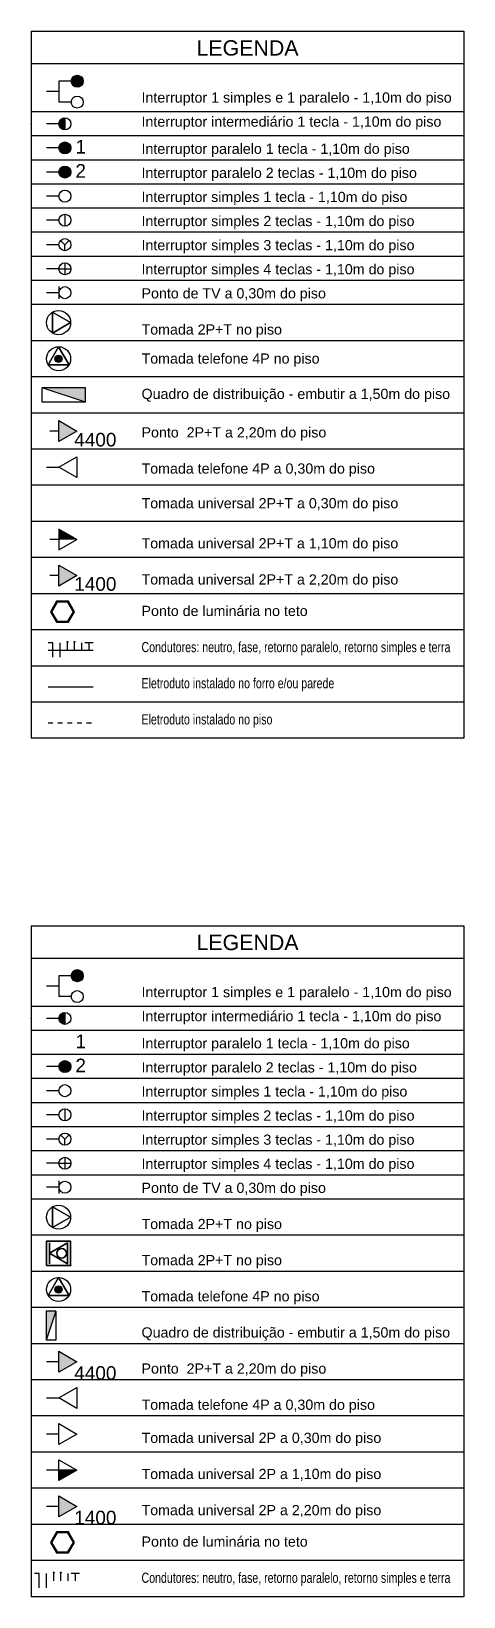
# Model space of a CAD drawing. Header units: millimetres. Extents: x 425 to 646, y 332 to 411.
# Drawn here: x 498.38 to 507.37, y 378.57 to 411.05 of the extents above; entities that cross this region are included whole.
import ezdxf
from ezdxf.enums import TextEntityAlignment as Align

# ---------------------------------------------------------------- set-up
doc = ezdxf.new("R2010")
doc.units = ezdxf.units.MM
doc.linetypes.add('CONTINU', pattern=[0])
doc.linetypes.add('HIDDEN2', pattern=[4.7625, 3.175, -1.5875])
for name, color, linetype in [('DI-Textos_do_quadro', 5, 'Continuous'), ('DI-Título_do_quadro', 5, 'Continuous'), ('E_INTERR', 6, 'Continuous'), ('E_LUMINO', 160, 'Continuous'), ('Elétrico', 5, 'Continuous'), ('P-SIMBOL', 6, 'Continuous'), ('Telefonia', 3, 'Continuous')]:
    doc.layers.add(name, color=color, linetype=linetype)
doc.layers.add('E_TOMADA', color=6, linetype='Continuous', lineweight=35)
doc.styles.add('ARIAL', font='arial.ttf')

msp = doc.modelspace()

# ---------------------------------------------------------------- texts
at = {"layer": 'DI-Textos_do_quadro', "linetype": 'Continuous', "lineweight": -2, "style": 'ARIAL'}
for s, p in [('Interruptor 1 simples e 1 paralelo - 1,10m do piso', (500.67274, 409.50481)), ('Interruptor intermediário 1 tecla - 1,10m do piso', (500.67274, 409.00481)), ('Interruptor paralelo 1 tecla - 1,10m do piso', (500.67274, 408.44211)), ('Interruptor paralelo 2 teclas - 1,10m do piso', (500.67274, 407.94211)), ('Interruptor simples 1 tecla - 1,10m do piso', (500.67274, 407.44211)), ('Interruptor simples 2 teclas - 1,10m do piso', (500.67274, 406.94211)), ('Interruptor simples 3 teclas - 1,10m do piso', (500.67274, 406.44211)), ('Interruptor simples 4 teclas - 1,10m do piso', (500.67274, 405.94211)), ('Ponto de TV a 0,30m do piso', (500.67274, 405.44211)), ('Tomada 2P+T no piso', (500.67274, 404.69211)), ('Tomada telefone 4P no piso', (500.67274, 404.08887)), ('Quadro de distribuição - embutir a 1,50m do piso', (500.67274, 403.35531)), ('Ponto  2P+T a 2,20m do piso', (500.67274, 402.55635)), ('Tomada telefone 4P a 0,30m do piso', (500.67274, 401.80635)), ('Tomada universal 2P+T a 0,30m do piso ', (500.67274, 401.08641)), ('Tomada universal 2P+T a 1,10m do piso ', (500.67274, 400.25481)), ('Tomada universal 2P+T a 2,20m do piso', (500.67274, 399.50481)), ('Ponto de luminária no teto', (500.67274, 398.85142)), ('Interruptor 1 simples e 1 paralelo - 1,10m do piso', (500.67274, 390.94241)), ('Interruptor intermediário 1 tecla - 1,10m do piso', (500.67274, 390.44241)), ('Interruptor paralelo 1 tecla - 1,10m do piso', (500.67274, 389.8797)), ('Interruptor paralelo 2 teclas - 1,10m do piso', (500.67274, 389.3797)), ('Interruptor simples 1 tecla - 1,10m do piso', (500.67274, 388.8797)), ('Interruptor simples 2 teclas - 1,10m do piso', (500.67274, 388.3797)), ('Interruptor simples 3 teclas - 1,10m do piso', (500.67274, 387.8797)), ('Interruptor simples 4 teclas - 1,10m do piso', (500.67274, 387.3797)), ('Ponto de TV a 0,30m do piso', (500.67274, 386.8797)), ('Tomada 2P+T no piso', (500.67274, 386.1297)), ('Tomada 2P+T no piso', (500.67274, 385.3797)), ('Tomada telefone 4P no piso', (500.67274, 384.6297)), ('Quadro de distribuição - embutir a 1,50m do piso', (500.67274, 383.8797)), ('Ponto  2P+T a 2,20m do piso', (500.67274, 383.1297)), ('Tomada telefone 4P a 0,30m do piso', (500.67274, 382.3797)), ('Tomada universal 2P a 0,30m do piso ', (500.67274, 381.69241)), ('Tomada universal 2P a 1,10m do piso ', (500.67274, 380.94241)), ('Tomada universal 2P a 2,20m do piso', (500.67274, 380.19241)), ('Ponto de luminária no teto', (500.67274, 379.53901))]:
    msp.add_text(s, height=0.2118, dxfattribs=at).set_placement(p, align=Align.BOTTOM_LEFT)
at = {"layer": 'DI-Textos_do_quadro', "linetype": 'Continuous', "lineweight": -2, "style": 'ARIAL', "width": 0.745}
for s, p in [('Condutores: neutro, fase, retorno paralelo, retorno simples e terra', (500.67274, 398.10142)), ('Eletroduto instalado no forro e/ou parede', (500.67274, 397.35142)), ('Eletroduto instalado no piso', (500.67274, 396.60142)), ('Condutores: neutro, fase, retorno paralelo, retorno simples e terra', (500.67274, 378.78901))]:
    msp.add_text(s, height=0.2118, dxfattribs=at).set_placement(p, align=Align.BOTTOM_LEFT)
at = {"layer": 'DI-Título_do_quadro', "color": 7, "linetype": 'Continuous', "lineweight": -2, "style": 'ARIAL'}
for p in [(502.87574, 410.44949), (502.87574, 391.88709)]:
    msp.add_text('LEGENDA', height=0.3177, dxfattribs=at).set_placement(p, align=Align.BOTTOM_CENTER)
at = {"layer": 'E_LUMINO', "linetype": 'Continuous', "lineweight": -2, "style": 'ARIAL'}
msp.add_text('1400', height=0.2824, dxfattribs=at).set_placement((499.71274, 399.3542), align=Align.BOTTOM_CENTER)
at = {"layer": 'Elétrico', "linetype": 'Continuous', "lineweight": -2, "style": 'ARIAL'}
msp.add_text('4400', height=0.2824, dxfattribs=at).set_placement((499.71274, 402.3483), align=Align.BOTTOM_CENTER)
at = {"layer": 'P-SIMBOL', "linetype": 'Continuous', "lineweight": -2, "style": 'ARIAL'}
for s, p in [('1', (499.29882, 408.42493)), ('2', (499.29882, 407.92493)), ('1', (499.29882, 389.86253)), ('2', (499.29882, 389.36253))]:
    msp.add_text(s, height=0.2824, dxfattribs=at).set_placement(p, align=Align.BOTTOM_LEFT)
for s, p in [('4400', (499.71274, 382.98147)), ('1400', (499.71274, 379.98147))]:
    msp.add_text(s, height=0.2824, dxfattribs=at).set_placement(p, align=Align.BOTTOM_CENTER)

# ---------------------------------------------------------------- blocks, each defined once
blk = doc.blocks.new('A$C700E70A8')
blk.add_line((-0.606, 0.116), (-0.606, -0.317))
at = {"linetype": 'Continuous'}
blk.add_lwpolyline([(-0.168, -0.35), (-0.668, -0.35), (-0.668, 0.15), (-0.168, 0.15)], close=True, dxfattribs=at)
blk.add_lwpolyline([(-0.231, 0.116), (-0.606, -0.1), (-0.231, -0.317), (-0.231, 0.116)], dxfattribs=at)
blk.add_circle((-0.356, -0.1), 0.1, dxfattribs=at)
for p in [(-0.668, 0.15), (-0.606, -0.1), (-0.168, -0.35)]:
    blk.add_point(p, dxfattribs=at)

# ---------------------------------------------------------------- hatches: boundary and pattern name
at = {"layer": 'Elétrico', "linetype": 'Continuous', "lineweight": -2}
msp.add_hatch(color=256, dxfattribs=at).paths.add_polyline_path([(499.50868, 403.34918), (499.50866, 403.64882), (498.6059, 403.64882)])
at = {"layer": 'Elétrico', "linetype": 'CONTINU'}
for points in [[(498.95506, 402.96898), (498.95506, 402.53598), (499.33006, 402.75248)], [(498.95506, 399.96898), (498.95506, 399.53598), (499.33006, 399.75248)]]:
    msp.add_hatch(color=256, dxfattribs=at).paths.add_polyline_path(points)
at = {"layer": 'Elétrico', "linetype": 'Continuous'}
msp.add_hatch(color=256, dxfattribs=at).paths.add_polyline_path([(499.33008, 400.50247), (498.95508, 400.71898), (498.95509, 400.50248)])
at = {"layer": 'Elétrico', "linetype": 'CONTINU'}
h = msp.add_hatch(color=256, dxfattribs=at)
h.paths.add_polyline_path([(498.90479, 398.78731), (499.15479, 398.78731), (499.27979, 399.00382), (499.15479, 399.22032), (498.90479, 399.22032), (498.77979, 399.00382)])
h.paths.add_polyline_path([(498.91634, 398.80731), (499.14325, 398.80731), (499.2567, 399.00382), (499.14325, 399.20032), (498.91634, 399.20032), (498.80289, 399.00382)], flags=16)
h = msp.add_hatch(color=256, dxfattribs=at)
h.paths.add_polyline_path([(498.90479, 379.4749), (499.15479, 379.4749), (499.27979, 379.69141), (499.15479, 379.90792), (498.90479, 379.90792), (498.77979, 379.69141)])
h.paths.add_polyline_path([(498.91634, 379.4949), (499.14325, 379.4949), (499.2567, 379.69141), (499.14325, 379.88792), (498.91634, 379.88792), (498.80289, 379.69141)], flags=16)
at = {"layer": 'P-SIMBOL', "linetype": 'Continuous', "lineweight": -2}
for points in [[(499.21258, 410.01242), (499.21305, 410.00153), (499.21448, 409.99072), (499.21684, 409.98008), (499.22011, 409.96968), (499.22429, 409.95961), (499.22932, 409.94994), (499.23518, 409.94074), (499.24182, 409.9321), (499.24918, 409.92406), (499.25722, 409.91669), (499.26587, 409.91006), (499.27506, 409.9042), (499.28473, 409.89916), (499.29481, 409.89499), (499.3052, 409.89171), (499.31585, 409.88935), (499.32666, 409.88793), (499.33755, 409.88745), (499.34844, 409.88793), (499.35925, 409.88935), (499.36989, 409.89171), (499.38029, 409.89499), (499.39036, 409.89916), (499.40003, 409.9042), (499.40923, 409.91006), (499.41788, 409.91669), (499.42591, 409.92406), (499.43328, 409.9321), (499.43992, 409.94075), (499.44577, 409.94994), (499.45081, 409.95961), (499.45498, 409.96968), (499.45826, 409.98008), (499.46062, 409.99072), (499.46204, 410.00153), (499.46252, 410.01242), (499.33755, 410.01242)], [(499.46255, 410.01242), (499.46207, 410.02332), (499.46065, 410.03412), (499.45829, 410.04477), (499.45501, 410.05517), (499.45084, 410.06524), (499.4458, 410.07491), (499.43995, 410.0841), (499.43331, 410.09275), (499.42595, 410.10079), (499.41791, 410.10816), (499.40926, 410.11479), (499.40006, 410.12065), (499.39039, 410.12568), (499.38032, 410.12986), (499.36992, 410.13314), (499.35928, 410.1355), (499.34847, 410.13692), (499.33758, 410.13739), (499.32669, 410.13692), (499.31588, 410.1355), (499.30523, 410.13314), (499.29484, 410.12986), (499.28476, 410.12569), (499.27509, 410.12065), (499.2659, 410.11479), (499.25725, 410.10816), (499.24921, 410.10079), (499.24185, 410.09275), (499.23521, 410.0841), (499.22935, 410.07491), (499.22432, 410.06524), (499.22015, 410.05517), (499.21687, 410.04477), (499.21451, 410.03412), (499.21308, 410.02332), (499.21261, 410.01242), (499.33758, 410.01242)], [(499.08109, 409.25248), (499.08109, 409.12748), (498.95609, 409.12748), (498.9571, 409.14688), (498.96809, 409.18078), (498.98008, 409.20178), (498.99409, 409.21778), (499.01508, 409.23378), (499.04108, 409.24608), (499.06709, 409.25178), (499.08109, 409.25148)], [(499.08109, 409.00248), (499.08109, 409.12748), (498.95609, 409.12748), (498.9571, 409.10818), (498.96809, 409.07428), (498.98008, 409.05328), (498.99409, 409.03728), (499.01508, 409.02128), (499.04108, 409.00898), (499.06709, 409.00328), (499.08109, 409.00358)], [(499.08109, 408.75248), (499.08109, 408.62748), (498.95609, 408.62748), (498.9571, 408.64688), (498.96809, 408.68078), (498.98008, 408.70178), (498.99409, 408.71778), (499.01508, 408.73378), (499.04108, 408.74608), (499.06709, 408.75178), (499.08109, 408.75148)], [(499.0811, 408.75248), (499.08109, 408.62748), (499.20609, 408.62748), (499.20509, 408.64688), (499.1941, 408.68078), (499.18211, 408.70178), (499.1681, 408.71778), (499.1471, 408.73378), (499.1211, 408.74608), (499.0951, 408.75178), (499.08109, 408.75148)], [(499.08109, 408.50248), (499.08109, 408.62748), (498.95609, 408.62748), (498.9571, 408.60818), (498.96809, 408.57428), (498.98008, 408.55328), (498.99409, 408.53728), (499.01508, 408.52128), (499.04108, 408.50898), (499.06709, 408.50328), (499.08109, 408.50358)], [(499.0811, 408.50248), (499.08109, 408.62748), (499.20609, 408.62748), (499.20509, 408.60818), (499.1941, 408.57428), (499.18211, 408.55328), (499.1681, 408.53728), (499.1471, 408.52128), (499.1211, 408.50898), (499.0951, 408.50328), (499.08109, 408.50358)], [(499.08109, 408.25248), (499.08109, 408.12748), (498.95609, 408.12748), (498.9571, 408.14688), (498.96809, 408.18078), (498.98008, 408.20178), (498.99409, 408.21778), (499.01508, 408.23378), (499.04108, 408.24608), (499.06709, 408.25178), (499.08109, 408.25148)], [(499.08109, 408.00248), (499.08109, 408.12748), (498.95609, 408.12748), (498.9571, 408.10818), (498.96809, 408.07428), (498.98008, 408.05328), (498.99409, 408.03728), (499.01508, 408.02128), (499.04108, 408.00898), (499.06709, 408.00328), (499.08109, 408.00358)], [(499.0811, 408.25248), (499.08109, 408.12748), (499.20609, 408.12748), (499.20509, 408.14688), (499.1941, 408.18078), (499.18211, 408.20178), (499.1681, 408.21778), (499.1471, 408.23378), (499.1211, 408.24608), (499.0951, 408.25178), (499.08109, 408.25148)], [(499.0811, 408.00248), (499.08109, 408.12748), (499.20609, 408.12748), (499.20509, 408.10818), (499.1941, 408.07428), (499.18211, 408.05328), (499.1681, 408.03728), (499.1471, 408.02128), (499.1211, 408.00898), (499.0951, 408.00328), (499.08109, 408.00358)], [(499.21258, 391.45002), (499.21305, 391.43912), (499.21448, 391.42832), (499.21684, 391.41767), (499.22011, 391.40727), (499.22429, 391.3972), (499.22932, 391.38753), (499.23518, 391.37834), (499.24182, 391.36969), (499.24918, 391.36165), (499.25722, 391.35428), (499.26587, 391.34765), (499.27506, 391.34179), (499.28473, 391.33676), (499.29481, 391.33258), (499.3052, 391.32931), (499.31585, 391.32695), (499.32666, 391.32552), (499.33755, 391.32505), (499.34844, 391.32552), (499.35925, 391.32695), (499.36989, 391.32931), (499.38029, 391.33258), (499.39036, 391.33676), (499.40003, 391.34179), (499.40923, 391.34765), (499.41788, 391.35428), (499.42591, 391.36165), (499.43328, 391.36969), (499.43992, 391.37834), (499.44577, 391.38753), (499.45081, 391.3972), (499.45498, 391.40727), (499.45826, 391.41767), (499.46062, 391.42832), (499.46204, 391.43913), (499.46252, 391.45002), (499.33755, 391.45002)], [(499.46255, 391.45002), (499.46207, 391.46091), (499.46065, 391.47172), (499.45829, 391.48236), (499.45501, 391.49276), (499.45084, 391.50283), (499.4458, 391.5125), (499.43995, 391.5217), (499.43331, 391.53035), (499.42595, 391.53838), (499.41791, 391.54575), (499.40926, 391.55239), (499.40006, 391.55824), (499.39039, 391.56328), (499.38032, 391.56745), (499.36992, 391.57073), (499.35928, 391.57309), (499.34847, 391.57451), (499.33758, 391.57499), (499.32669, 391.57451), (499.31588, 391.57309), (499.30523, 391.57073), (499.29484, 391.56745), (499.28476, 391.56328), (499.27509, 391.55824), (499.2659, 391.55239), (499.25725, 391.54575), (499.24921, 391.53838), (499.24185, 391.53035), (499.23521, 391.5217), (499.22935, 391.5125), (499.22432, 391.50283), (499.22015, 391.49276), (499.21687, 391.48236), (499.21451, 391.47172), (499.21308, 391.46091), (499.21261, 391.45002), (499.33758, 391.45002)], [(499.08109, 390.69007), (499.08109, 390.56507), (498.95609, 390.56507), (498.9571, 390.58447), (498.96809, 390.61837), (498.98008, 390.63937), (498.99409, 390.65537), (499.01508, 390.67137), (499.04108, 390.68367), (499.06709, 390.68937), (499.08109, 390.68907)], [(499.08109, 390.44007), (499.08109, 390.56507), (498.95609, 390.56507), (498.9571, 390.54577), (498.96809, 390.51187), (498.98008, 390.49087), (498.99409, 390.47487), (499.01508, 390.45887), (499.04108, 390.44657), (499.06709, 390.44087), (499.08109, 390.44117)], [(499.08109, 389.69007), (499.08109, 389.56507), (498.95609, 389.56507), (498.9571, 389.58447), (498.96809, 389.61837), (498.98008, 389.63937), (498.99409, 389.65537), (499.01508, 389.67137), (499.04108, 389.68367), (499.06709, 389.68937), (499.08109, 389.68907)], [(499.08109, 389.44007), (499.08109, 389.56507), (498.95609, 389.56507), (498.9571, 389.54577), (498.96809, 389.51187), (498.98008, 389.49087), (498.99409, 389.47487), (499.01508, 389.45887), (499.04108, 389.44657), (499.06709, 389.44087), (499.08109, 389.44117)], [(499.0811, 389.69007), (499.08109, 389.56507), (499.20609, 389.56507), (499.20509, 389.58447), (499.1941, 389.61837), (499.18211, 389.63937), (499.1681, 389.65537), (499.1471, 389.67137), (499.1211, 389.68367), (499.0951, 389.68937), (499.08109, 389.68907)], [(499.0811, 389.44007), (499.08109, 389.56507), (499.20609, 389.56507), (499.20509, 389.54577), (499.1941, 389.51187), (499.18211, 389.49087), (499.1681, 389.47487), (499.1471, 389.45887), (499.1211, 389.44657), (499.0951, 389.44087), (499.08109, 389.44117)], [(498.89264, 384.48753), (498.69288, 384.48751), (498.69288, 383.88568)], [(498.95508, 383.22357), (499.33009, 383.44007), (498.95509, 383.65657)], [(498.95508, 381.19007), (499.33009, 381.19007), (498.95509, 380.97357)], [(498.95506, 380.22357), (499.33006, 380.44007), (498.95506, 380.65657)]]:
    msp.add_hatch(color=256, dxfattribs=at).paths.add_polyline_path(points)
at = {"layer": 'Telefonia', "linetype": 'Continuous'}
for points in [[(499.02407, 404.25248, 1), (498.87407, 404.25248, 1)], [(499.02407, 384.94007, 1), (498.87407, 384.94007, 1)]]:
    msp.add_hatch(color=256, dxfattribs=at).paths.add_polyline_path(points)

# ---------------------------------------------------------------- linework, layer by layer
at = {"layer": 'E_INTERR', "linetype": 'Continuous'}
for p, q in [((498.3812, 411.04818), (507.36942, 411.04818)), ((507.36942, 411.04818), (507.36942, 397.87748)), ((498.3812, 410.37748), (507.36942, 410.37748)), ((507.36942, 410.29818), (507.36942, 396.37748)), ((507.36942, 409.37748), (498.3812, 409.37748)), ((507.36942, 408.87748), (498.3812, 408.87748)), ((507.36942, 408.37748), (498.3812, 408.37748)), ((507.36942, 407.87748), (498.3812, 407.87748)), ((507.36942, 407.87748), (498.3812, 407.87748)), ((507.36942, 407.37748), (498.3812, 407.37748)), ((507.36942, 406.87748), (498.3812, 406.87748)), ((507.36942, 406.37748), (498.3812, 406.37748)), ((498.95606, 406.12075), (499.20606, 406.12075)), ((499.08106, 406.24575), (499.08106, 405.99575)), ((507.36942, 405.87748), (498.3812, 405.87748)), ((507.36942, 405.37748), (498.3812, 405.37748)), ((507.36942, 404.62748), (498.3812, 404.62748)), ((507.36942, 403.87748), (498.3812, 403.87748)), ((507.36942, 403.12748), (498.3812, 403.12748)), ((507.36942, 402.37748), (498.3812, 402.37748)), ((507.36942, 401.62748), (498.3812, 401.62748)), ((507.36942, 400.87748), (498.3812, 400.87748)), ((507.36942, 400.12748), (498.3812, 400.12748)), ((507.36942, 399.37748), (498.3812, 399.37748)), ((507.36942, 398.62748), (498.3812, 398.62748)), ((507.36942, 397.87748), (498.3812, 397.87748)), ((507.36942, 397.12748), (498.3812, 397.12748)), ((507.36942, 396.37748), (498.3812, 396.37748)), ((498.3812, 392.48577), (498.3812, 378.56507)), ((498.3812, 392.48577), (507.36942, 392.48577)), ((507.36942, 392.48577), (507.36942, 379.31507)), ((498.3812, 391.81507), (507.36942, 391.81507)), ((507.36942, 391.73577), (507.36942, 378.56507)), ((498.95606, 387.55834), (499.20606, 387.55834)), ((499.08106, 387.68334), (499.08106, 387.43334)), ((507.36942, 380.06507), (498.3812, 380.06507)), ((507.36942, 379.31507), (498.3812, 379.31507)), ((507.36942, 378.56507), (498.3812, 378.56507))]:
    msp.add_line(p, q, dxfattribs=at)
at = {"layer": 'E_INTERR', "color": 7, "linetype": 'Continuous'}
for p, q in [((507.36942, 390.81507), (498.3812, 390.81507)), ((507.36942, 390.31507), (498.3812, 390.31507)), ((507.36942, 389.81507), (498.3812, 389.81507)), ((507.36942, 389.31507), (498.3812, 389.31507)), ((507.36942, 389.31507), (498.3812, 389.31507)), ((507.36942, 388.81507), (498.3812, 388.81507)), ((507.36942, 388.31507), (498.3812, 388.31507)), ((507.36942, 387.81507), (498.3812, 387.81507)), ((507.36942, 387.31507), (498.3812, 387.31507)), ((507.36942, 386.81507), (498.3812, 386.81507)), ((507.36942, 386.06507), (498.3812, 386.06507)), ((507.36942, 385.31507), (498.3812, 385.31507)), ((507.36942, 384.56507), (498.3812, 384.56507)), ((507.36942, 383.81507), (498.3812, 383.81507)), ((507.36942, 383.06507), (498.3812, 383.06507)), ((507.36942, 382.31507), (498.3812, 382.31507)), ((507.36942, 381.56507), (498.3812, 381.56507)), ((507.36942, 380.81507), (498.3812, 380.81507))]:
    msp.add_line(p, q, dxfattribs=at)
at = {"layer": 'E_INTERR', "linetype": 'Continuous'}
for p in [(498.3812, 409.12748), (498.3812, 390.56507)]:
    msp.add_point(p, dxfattribs=at)
at = {"layer": 'Elétrico', "linetype": 'Continuous', "lineweight": -2}
for p, q in [((499.50866, 403.34918), (498.6059, 403.64882)), ((498.6059, 403.34918), (498.6059, 403.64882)), ((499.50866, 403.64882), (498.6059, 403.64882)), ((499.50866, 403.34918), (499.50866, 403.64882)), ((499.50866, 403.34918), (498.6059, 403.34918)), ((498.95506, 402.53598), (498.95506, 402.96898)), ((498.95506, 402.96898), (499.33006, 402.75248)), ((499.33006, 402.75248), (498.95506, 402.53598)), ((498.95506, 399.53598), (498.95506, 399.96898)), ((498.95506, 399.96898), (499.33006, 399.75248)), ((499.33006, 399.75248), (498.95506, 399.53598))]:
    msp.add_line(p, q, dxfattribs=at)
at = {"layer": 'Elétrico', "linetype": 'Continuous'}
for p, q in [((498.95506, 402.75248), (498.76756, 402.75248)), ((498.95509, 400.50248), (498.76759, 400.50248)), ((498.95506, 399.75248), (498.76756, 399.75248)), ((498.83242, 398.35794), (498.73243, 398.35794)), ((498.83242, 398.05794), (498.83242, 398.35794)), ((498.98242, 398.05794), (498.98242, 398.35794)), ((499.13242, 398.20801), (499.13242, 398.35808)), ((499.28242, 398.20794), (499.28242, 398.35801)), ((499.43242, 398.20794), (499.43242, 398.35801)), ((499.66991, 398.35801), (499.49493, 398.35801)), ((499.58242, 398.20801), (499.58242, 398.35801)), ((498.54779, 379.04554), (498.4478, 379.04554)), ((498.54779, 378.74554), (498.54779, 379.04554)), ((498.69779, 378.74554), (498.69779, 379.04554)), ((498.84779, 378.8956), (498.84779, 379.04567)), ((498.99779, 378.89554), (498.99779, 379.0456)), ((499.14779, 378.89554), (499.14779, 379.0456)), ((499.38528, 379.0456), (499.2103, 379.0456)), ((499.29779, 378.8956), (499.29779, 379.0456))]:
    msp.add_line(p, q, dxfattribs=at)
at = {"layer": 'Elétrico', "linetype": 'CONTINU'}
for p, q in [((498.73243, 398.20794), (499.66991, 398.20794)), ((498.73243, 397.44661), (499.66991, 397.44661))]:
    msp.add_line(p, q, dxfattribs=at)
at = {"layer": 'Elétrico', "linetype": 'HIDDEN2', "ltscale": 0.025}
msp.add_line((498.73243, 396.69661), (499.66991, 396.69661), dxfattribs=at)
at = {"layer": 'Elétrico', "linetype": 'Continuous'}
for points in [[(498.82408, 405.00248), (498.82408, 405.00248), (498.82408, 405.21898), (499.19908, 405.00248), (498.82408, 404.78598), (498.82408, 405.00248)], [(498.90479, 398.78731), (499.15479, 398.78731), (499.27979, 399.00382), (499.15479, 399.22032), (498.90479, 399.22032), (498.77979, 399.00382), (498.90479, 398.78731)], [(498.82408, 386.44007), (498.82408, 386.44007), (498.82408, 386.65657), (499.19908, 386.44007), (498.82408, 386.22357), (498.82408, 386.44007)], [(498.90479, 379.4749), (499.15479, 379.4749), (499.27979, 379.69141), (499.15479, 379.90792), (498.90479, 379.90792), (498.77979, 379.69141), (498.90479, 379.4749)]]:
    msp.add_lwpolyline(points, dxfattribs=at)
for points in [[(498.82408, 405.21898), (498.82408, 404.78598), (499.19908, 405.00248), (498.82408, 405.21898, 1.7320254)], [(498.95509, 400.28597), (499.33009, 400.50248), (498.95508, 400.71898), (498.95509, 400.28597, 1.7320254)], [(498.82408, 386.65657), (498.82408, 386.22357), (499.19908, 386.44007), (498.82408, 386.65657, 1.7320254)]]:
    msp.add_lwpolyline(points, format="xyb", dxfattribs=at)
for points in [[(498.91634, 398.80731), (499.14325, 398.80731), (499.2567, 399.00382), (499.14325, 399.20032), (498.91634, 399.20032), (498.80289, 399.00382)], [(498.91634, 379.4949), (499.14325, 379.4949), (499.2567, 379.69141), (499.14325, 379.88792), (498.91634, 379.88792), (498.80289, 379.69141)]]:
    msp.add_lwpolyline(points, close=True, dxfattribs=at)
for centre, radius in [((498.94907, 405.00248), 0.25001), ((499.13242, 398.37676), 0.00938), ((499.28242, 398.37676), 0.00938), ((498.94907, 386.44007), 0.25001), ((498.84779, 379.06435), 0.00938), ((498.99779, 379.06435), 0.00938)]:
    msp.add_circle(centre, radius, dxfattribs=at)
at = {"layer": 'P-SIMBOL', "linetype": 'Continuous'}
msp.add_line((498.3812, 411.04818), (498.3812, 396.37748), dxfattribs=at)
at = {"layer": 'P-SIMBOL', "linetype": 'Continuous', "lineweight": -2}
for p, q in [((498.95606, 410.01242), (498.95606, 409.57942)), ((499.21207, 410.01242), (498.95606, 410.01242)), ((498.95606, 409.79592), (498.69907, 409.79592)), ((499.21207, 409.57942), (498.95606, 409.57942)), ((498.95609, 409.12748), (498.69907, 409.12748)), ((499.08109, 409.25248), (499.08109, 409.00248)), ((499.08109, 408.75248), (499.08109, 408.50248)), ((498.95609, 408.62748), (498.69907, 408.62748)), ((498.95609, 408.12748), (498.69907, 408.12748)), ((499.08109, 408.25248), (499.08109, 408.00248)), ((498.95606, 407.62748), (498.69907, 407.62748)), ((498.95606, 407.12748), (498.69907, 407.12748)), ((499.08106, 407.25248), (499.08106, 407.00248)), ((499.08106, 406.62075), (498.99207, 406.70914)), ((499.08106, 406.62075), (499.16908, 406.70914)), ((498.95606, 406.62075), (498.69907, 406.62075)), ((499.08106, 406.49575), (499.08106, 406.62075)), ((498.95606, 406.12075), (498.69907, 406.12075)), ((498.95609, 405.75385), (498.95609, 405.49683)), ((498.95609, 405.62434), (498.69907, 405.62434)), ((498.95509, 400.71898), (499.33009, 400.50248)), ((498.95606, 391.45002), (498.95606, 391.01702)), ((499.21207, 391.45002), (498.95606, 391.45002)), ((498.95606, 391.23352), (498.69907, 391.23352)), ((499.21207, 391.01702), (498.95606, 391.01702)), ((498.95609, 390.56507), (498.69907, 390.56507)), ((499.08109, 390.69007), (499.08109, 390.44007)), ((498.95609, 389.56507), (498.69907, 389.56507)), ((499.08109, 389.69007), (499.08109, 389.44007)), ((498.95606, 389.06507), (498.69907, 389.06507)), ((498.95606, 388.56507), (498.69907, 388.56507)), ((499.08106, 388.69007), (499.08106, 388.44007)), ((498.95606, 388.05834), (498.69907, 388.05834)), ((499.08106, 388.05834), (498.99207, 388.14674)), ((499.08106, 388.05834), (499.16908, 388.14674)), ((499.08106, 387.93334), (499.08106, 388.05834)), ((498.95606, 387.55834), (498.69907, 387.55834)), ((498.95609, 387.06193), (498.69907, 387.06193)), ((498.95609, 387.19144), (498.95609, 386.93442)), ((498.89264, 384.48751), (498.69288, 383.88568)), ((498.69288, 384.48751), (498.69288, 383.88568)), ((498.89264, 384.48751), (498.69288, 384.48751)), ((498.89264, 384.48751), (498.89264, 383.88568)), ((498.89264, 383.88568), (498.69288, 383.88568)), ((498.95509, 383.65657), (499.33009, 383.44007)), ((498.95509, 383.22357), (498.95509, 383.65657)), ((498.95509, 383.44007), (498.69907, 383.44007)), ((499.33009, 383.44007), (498.95509, 383.22357)), ((498.69907, 382.69007), (498.95509, 382.69007)), ((498.95509, 382.69007), (499.33009, 382.90657)), ((499.33009, 382.47357), (498.95509, 382.69007)), ((499.33009, 382.90657), (499.33009, 382.47357)), ((498.95509, 381.72357), (498.95509, 382.15657)), ((498.95509, 382.15657), (499.33009, 381.94007)), ((498.95509, 381.94007), (498.69907, 381.94007)), ((499.33009, 381.94007), (498.95509, 381.72357)), ((498.95509, 380.97357), (498.95509, 381.40657)), ((498.95509, 381.40657), (499.33009, 381.19007)), ((498.95509, 381.19007), (498.69907, 381.19007)), ((499.33009, 381.19007), (498.95509, 380.97357)), ((499.33009, 381.19007), (498.95509, 381.19007)), ((498.95506, 380.44007), (498.69907, 380.44007)), ((498.95506, 380.22357), (498.95506, 380.65657)), ((498.95506, 380.65657), (499.33006, 380.44007)), ((499.33006, 380.44007), (498.95506, 380.22357))]:
    msp.add_line(p, q, dxfattribs=at)
at = {"layer": 'P-SIMBOL', "linetype": 'Continuous', "lineweight": 0}
for p, q in [((499.33755, 410.01242), (499.21258, 410.01242)), ((499.33758, 410.01242), (499.21261, 410.01242)), ((499.33755, 410.01242), (499.46252, 410.01242)), ((499.33758, 410.01242), (499.46255, 410.01242)), ((499.33755, 391.45002), (499.21258, 391.45002)), ((499.33758, 391.45002), (499.21261, 391.45002)), ((499.33755, 391.45002), (499.46252, 391.45002)), ((499.33758, 391.45002), (499.46255, 391.45002))]:
    msp.add_line(p, q, dxfattribs=at)
at = {"layer": 'P-SIMBOL', "linetype": 'Continuous', "lineweight": -2}
for centre in [(499.33707, 410.01242), (499.33707, 409.57942), (499.08109, 409.12748), (499.08109, 408.62748), (499.08109, 408.12748), (499.08106, 407.62748), (499.08106, 407.12748), (499.08106, 406.62075), (499.08106, 406.12075), (499.08109, 405.62434), (499.33707, 391.45002), (499.33707, 391.01702), (499.08109, 390.56507), (499.08109, 389.56507), (499.08106, 389.06507), (499.08106, 388.56507), (499.08106, 388.05834), (499.08106, 387.55834), (499.08109, 387.06193)]:
    msp.add_circle(centre, 0.125, dxfattribs=at)
at = {"layer": 'P-SIMBOL', "linetype": 'Continuous', "lineweight": 0}
for centre, start, end in [((499.33755, 410.01242), 180.000155, 359.999846), ((499.33758, 410.01242), 359.999846, 180.000155), ((499.33755, 391.45002), 180.000155, 359.999846), ((499.33758, 391.45002), 359.999846, 180.000155)]:
    msp.add_arc(centre, 0.12497, start, end, dxfattribs=at)
at = {"layer": 'Telefonia', "linetype": 'Continuous', "lineweight": -2}
for p, q in [((498.95509, 402.00248), (499.33009, 402.21898)), ((499.33009, 402.21898), (499.33009, 401.78598)), ((498.69907, 402.00248), (498.95509, 402.00248)), ((499.33009, 401.78598), (498.95509, 402.00248))]:
    msp.add_line(p, q, dxfattribs=at)
at = {"layer": 'Telefonia', "linetype": 'Continuous'}
for points in [[(498.94907, 404.12749), (498.94907, 404.12749), (498.73257, 404.12749), (498.94907, 404.50249), (499.16557, 404.12749), (498.94907, 404.12749)], [(498.94907, 384.81508), (498.94907, 384.81508), (498.73257, 384.81508), (498.94907, 385.19008), (499.16557, 384.81508), (498.94907, 384.81508)]]:
    msp.add_lwpolyline(points, dxfattribs=at)
for points in [[(498.73257, 404.12749), (499.16557, 404.12749), (498.94907, 404.50249), (498.73257, 404.12749, 1.7320254)], [(498.73257, 384.81508), (499.16557, 384.81508), (498.94907, 385.19008), (498.73257, 384.81508, 1.7320254)]]:
    msp.add_lwpolyline(points, format="xyb", dxfattribs=at)
for centre, radius in [((498.94907, 404.25248), 0.25001), ((498.94907, 404.25248), 0.075), ((498.94907, 384.94007), 0.25001), ((498.94907, 384.94007), 0.075)]:
    msp.add_circle(centre, radius, dxfattribs=at)

# ---------------------------------------------------------------- block references
at = {"layer": 'E_TOMADA', "linetype": 'Continuous'}
msp.add_blockref('A$C700E70A8', (499.36754, 385.79052), dxfattribs=at)

msp.set_redraw_order([(e.dxf.handle, doc.entitydb.next_handle()) for e in msp.query("TEXT MTEXT ATTDEF DIMENSION ARC_DIMENSION")])  # texts and dimensions are drawn at this point

doc.saveas('drawing.dxf')
